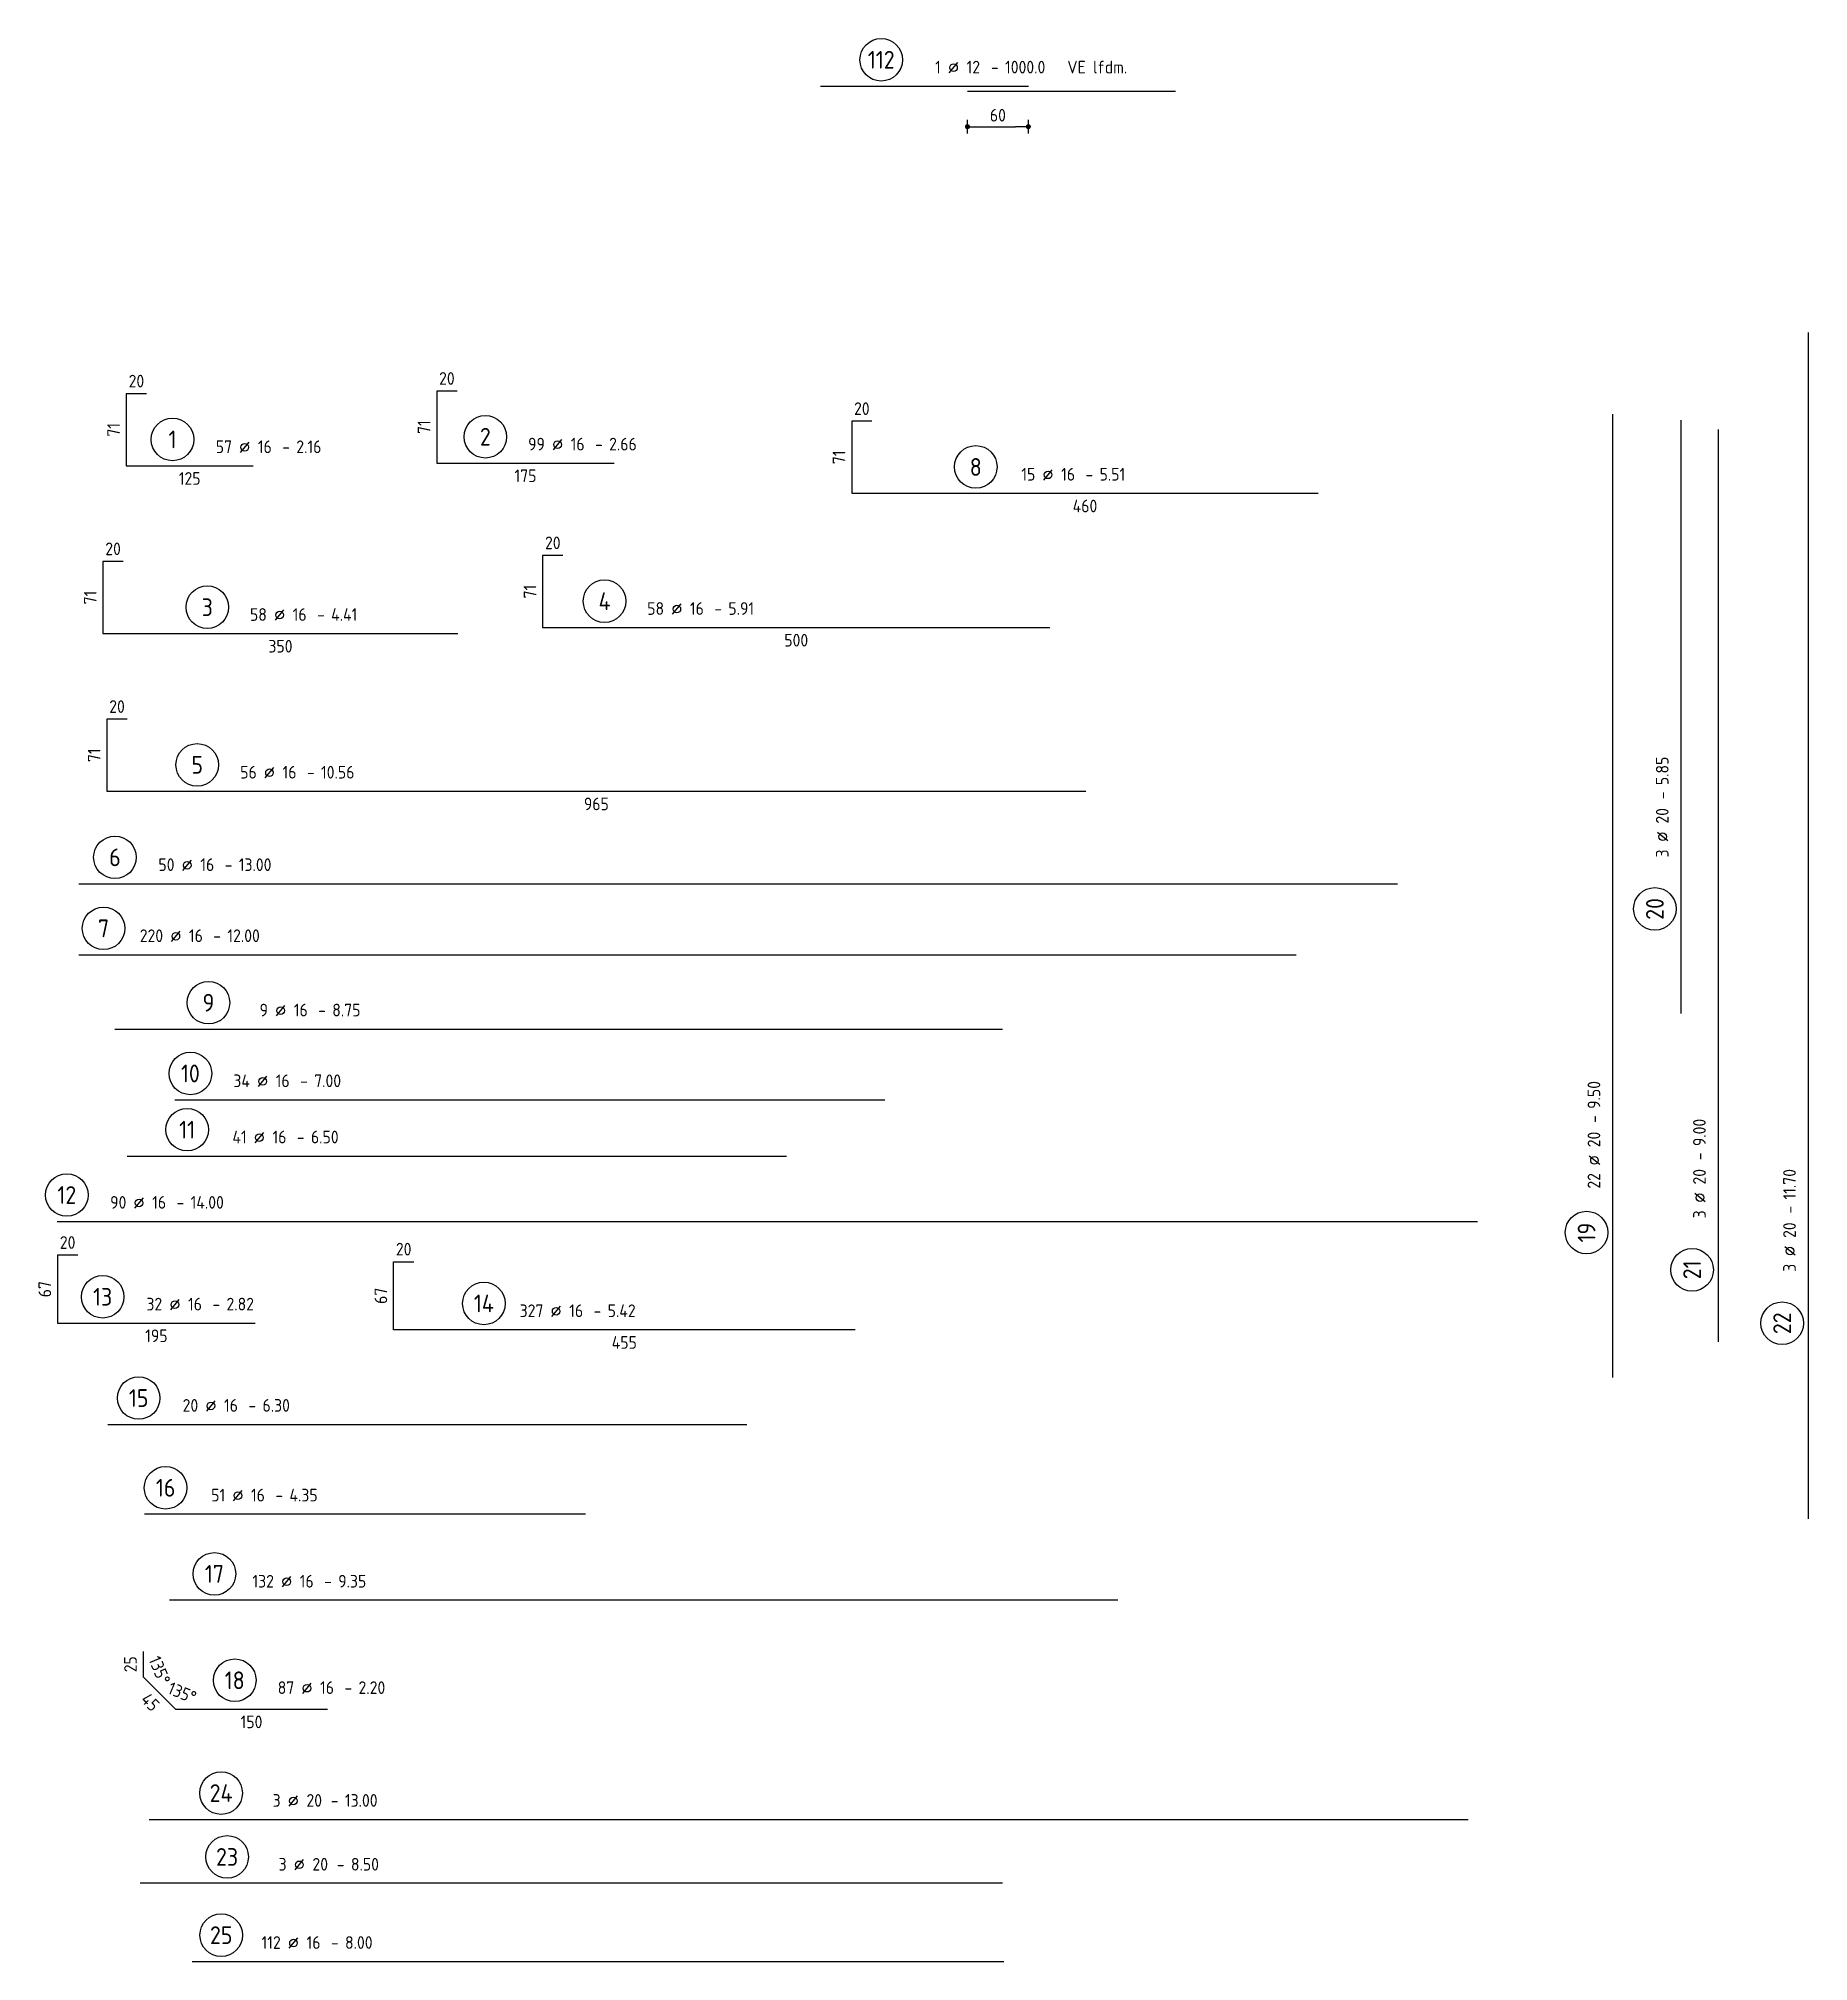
# Model space of a CAD drawing. Extents: x -45 to 98, y -32 to 51.
# Drawn here: x 80.99 to 98.44, y 29.28 to 48.24 of the extents above; entities that cross this region are included whole.
import ezdxf
from ezdxf.enums import TextEntityAlignment as Align

# ---------------------------------------------------------------- set-up
doc = ezdxf.new("R2010")
doc.units = 0
doc.header["$LTSCALE"] = 0.5
doc.linetypes.add('AUSGEZOGEN', pattern=[1000.01, 1000, 0.01])
doc.layers.add('MASSE', color=7, linetype='Continuous')
doc.layers.add('RND', color=7, linetype='Continuous')
doc.styles.add('txt', font='isocp.shx')
doc.dimstyles.new('DOT_I', dxfattribs={"dimscale": 0.5, "dimtxt": 0.25, "dimasz": 0.25, "dimexe": 0.1, "dimexo": 0.3, "dimgap": 0.1, "dimtad": 1, "dimdec": 3, "dimzin": 3, "dimtxsty": 'txt', "dimblk": 'DOT', "dimblk1": 'DOT', "dimblk2": 'DOT', "dimsah": 1, "dimcen": 0.1, "dimse1": 1, "dimse2": 1, "dimazin": 0, "dimtfac": 1, "dimtdec": 4, "dimtix": 1, "dimtmove": 2, "dimatfit": 3, "dimfxl": 0, "dimtvp": 1, "dimtolj": 1, "dimtzin": 0, "dimarcsym": 0})

msp = doc.modelspace()

# ---------------------------------------------------------------- texts
at = {"layer": 'RND', "color": 7, "linetype": 'AUSGEZOGEN', "style": 'txt'}
for s, p in [('20', (85.0153, 44.889)), ('20', (81.9549, 44.8628)), ('20', (89.1057, 44.5913)), ('125', (82.4799, 43.9028)), ('175', (85.7903, 43.929)), ('460', (91.3057, 43.6313)), ('20', (81.7248, 43.2085)), ('20', (86.0593, 43.2676)), ('350', (83.3748, 42.2485)), ('500', (88.4593, 42.3076)), ('20', (81.7638, 41.6531)), ('965', (86.4888, 40.6931)), ('20', (81.2768, 36.3677)), ('20', (84.5894, 36.3022)), ('195', (82.1518, 35.4477)), ('455', (86.7644, 35.3822)), ('150', (83.0893, 31.64))]:
    msp.add_text(s, height=0.125, dxfattribs=at).set_placement(p, align=Align.MIDDLE)
for s, rotation, p in [('71', 90, (81.7299, 44.3828)), ('71', 90, (84.7903, 44.409)), ('71', 90, (88.8807, 44.1113)), ('71', 90, (81.4998, 42.7285)), ('71', 90, (85.8343, 42.7876)), ('71', 90, (81.5388, 41.1731)), ('67', 90, (81.0518, 35.9077)), ('67', 90, (84.3644, 35.8422)), ('25', 90, (81.8961, 32.2082)), ('45', 315, (82.0918, 31.8357))]:
    msp.add_text(s, height=0.125, rotation=rotation, dxfattribs=at).set_placement(p, align=Align.MIDDLE)

# ---------------------------------------------------------------- blocks, each defined once
blk = doc.blocks.new('RND_AUSZ')
at = {"layer": 'RND', "color": 7, "linetype": 'Continuous'}
blk.add_line((1.341, 0.262), (1.509, 0.466), dxfattribs=at)
at = {"layer": 'RND', "color": 1, "linetype": 'Continuous'}
blk.add_circle((0, 0.52), 0.42, dxfattribs=at)
at = {"layer": 'RND', "color": 7, "linetype": 'Continuous'}
blk.add_circle((1.425, 0.364), 0.075, dxfattribs=at)
at = {"layer": 'RND', "color": 7, "linetype": 'Continuous', "style": 'txt'}
blk.add_text('-', height=0.25, dxfattribs=at).set_placement((2.163, 0.25))
for tag, p in [('WIEOFT', (-0.536, 0.25)), ('STK', (1.174, 0.25))]:
    blk.add_attdef(tag, text='', height=0.25, dxfattribs=at).set_placement(p, align=Align.RIGHT)
at = {"layer": 'RND', "color": 1, "linetype": 'Continuous', "style": 'txt'}
blk.add_attdef('POS', text='', height=0.35, dxfattribs=at).set_placement((0, 0.52), align=Align.MIDDLE)
at = {"layer": 'RND', "color": 7, "linetype": 'Continuous', "style": 'txt'}
for tag, p in [('DS', (1.683, 0.25)), ('LANG', (2.441, 0.25)), ('TEXT', (3.669, 0.25))]:
    blk.add_attdef(tag, p, '', height=0.25, dxfattribs=at)
blk = doc.blocks.new('*D23')
at = {"layer": 'Defpoints', "color": 0, "linetype": 'AUSGEZOGEN', "transparency": 16777216}
for p in [(82.021, 32.208), (82.021, 32.083), (82.121, 32.083), (82.18, 31.924)]:
    blk.add_point(p, dxfattribs=at)
at = {"layer": 'RND', "color": 0, "linetype": 'AUSGEZOGEN', "transparency": 16777216, "insert": (82.183, 32.15), "char_height": 0.125, "attachment_point": 5, "rotation": 292.5, "style": 'txt'}
blk.add_mtext('\\A1;135°', dxfattribs=at)
blk = doc.blocks.new('DOT')
at = {"layer": 'MASSE', "color": 7, "linetype": 'Continuous'}
for p, q in [((0, 0), (-1, 0)), ((0, 0.54), (0, -0.54))]:
    blk.add_line(p, q, dxfattribs=at)
at = {"layer": 'MASSE', "color": 7, "linetype": 'Continuous', "const_width": 0.2}
blk.add_lwpolyline([(-0.1, 0, 1), (0.1, 0, 1)], format="xyb", close=True, dxfattribs=at)
blk = doc.blocks.new('*D24')
at = {"layer": 'Defpoints', "color": 0, "linetype": 'AUSGEZOGEN', "transparency": 16777216}
for p in [(82.18, 31.924), (82.339, 31.765), (82.41, 31.836), (83.089, 31.765)]:
    blk.add_point(p, dxfattribs=at)
at = {"layer": 'RND', "color": 0, "linetype": 'AUSGEZOGEN', "transparency": 16777216, "insert": (82.406, 31.927), "char_height": 0.125, "attachment_point": 5, "rotation": 337.5, "style": 'txt'}
blk.add_mtext('\\A1;135°', dxfattribs=at)
blk = doc.blocks.new('*D44')
at = {"layer": 'Defpoints', "color": 0, "linetype": 'AUSGEZOGEN', "transparency": 16777216}
for p in [(90.147, 47.722), (90.747, 47.722), (90.747, 47.372)]:
    blk.add_point(p, dxfattribs=at)
at = {"layer": 'RND', "color": 0, "linetype": 'AUSGEZOGEN', "lineweight": -2, "transparency": 16777216}
blk.add_line((90.272, 47.372), (90.622, 47.372), dxfattribs=at)
at = {"layer": 'RND', "color": 0, "linetype": 'AUSGEZOGEN', "lineweight": -2, "transparency": 16777216, "xscale": 0.125, "yscale": 0.125, "zscale": 0.125, "rotation": 180}
blk.add_blockref('DOT', (90.147, 47.372), dxfattribs=at)
at = {"layer": 'RND', "color": 0, "linetype": 'AUSGEZOGEN', "lineweight": -2, "transparency": 16777216, "xscale": 0.125, "yscale": 0.125, "zscale": 0.125}
blk.add_blockref('DOT', (90.747, 47.372), dxfattribs=at)
at = {"layer": 'RND', "color": 0, "linetype": 'AUSGEZOGEN', "transparency": 16777216, "insert": (90.447, 47.485), "char_height": 0.125, "attachment_point": 5, "style": 'txt'}
blk.add_mtext('\\A1;60', dxfattribs=at)

# ---------------------------------------------------------------- dimensions: what is measured, and where the dimension line sits
at = {"layer": 'RND', "color": 7, "linetype": 'AUSGEZOGEN'}
dim = msp.add_linear_dim(base=(90.7472, 47.372), p1=(90.1472, 47.722), p2=(90.7472, 47.722), dimstyle='DOT_I', override={"dimdec": 0, "dimlfac": 100}, dxfattribs=at)
dim.commit()
dim.dimension.update_dxf_attribs({"geometry": '*D44', "text_midpoint": (90.4472, 47.4845)})
for base, center, p1, p2, picture, middle in [((82.1211, 32.0832), (82.0211, 32.0832), (82.1802, 31.9241), (82.0211, 32.2082), '*D23', (82.1828, 32.1502)), ((82.41, 31.8357), (82.3393, 31.765), (83.0893, 31.765), (82.1802, 31.9241), '*D24', (82.4063, 31.9267))]:
    dim = msp.add_angular_dim_3p(base=base, center=center, p1=p1, p2=p2, dimstyle='DOT_I', override={"dimscale": 0.5, "dimdec": 2, "dimadec": 0}, dxfattribs=at)
    dim.commit()
    dim.dimension.update_dxf_attribs({"geometry": picture, "text_midpoint": middle, "dimtype": 165})

# ---------------------------------------------------------------- linework, layer by layer
at = {"layer": 'RND', "color": 1, "linetype": 'AUSGEZOGEN'}
for points in [[(88.6972, 47.772), (90.7472, 47.772)], [(90.1472, 47.722), (92.1972, 47.722)], [(98.4382, 33.6416), (98.4382, 45.3416)], [(85.1153, 44.764), (84.9153, 44.764), (84.9153, 44.054), (86.6653, 44.054)], [(82.0549, 44.7378), (81.8549, 44.7378), (81.8549, 44.0278), (83.1049, 44.0278)], [(89.2057, 44.4663), (89.0057, 44.4663), (89.0057, 43.7563), (93.6057, 43.7563)], [(96.5103, 35.0354), (96.5103, 44.5354)], [(97.1836, 38.6273), (97.1836, 44.4773)], [(97.55, 35.3869), (97.55, 44.3869)], [(81.8248, 43.0835), (81.6248, 43.0835), (81.6248, 42.3735), (85.1248, 42.3735)], [(86.1593, 43.1426), (85.9593, 43.1426), (85.9593, 42.4326), (90.9593, 42.4326)], [(81.8638, 41.5281), (81.6638, 41.5281), (81.6638, 40.8181), (91.3138, 40.8181)], [(81.3878, 39.9063), (94.3878, 39.9063)], [(81.3878, 39.2057), (93.3878, 39.2057)], [(81.7421, 38.4726), (90.4921, 38.4726)], [(82.3333, 37.7749), (89.3333, 37.7749)], [(81.8625, 37.2205), (88.3625, 37.2205)], [(81.1743, 36.5761), (95.1743, 36.5761)], [(81.3768, 36.2427), (81.1768, 36.2427), (81.1768, 35.5727), (83.1268, 35.5727)], [(89.0394, 35.5072), (84.4894, 35.5072), (84.4894, 36.1772), (84.6894, 36.1772)], [(81.6719, 34.5738), (87.9719, 34.5738)], [(86.383, 33.6889), (82.033, 33.6889)], [(91.63, 32.8396), (82.28, 32.8396)], [(82.0211, 32.3332), (82.0211, 32.0832), (82.3393, 31.765), (83.8393, 31.765)], [(82.0816, 30.6781), (95.0816, 30.6781)], [(90.4914, 30.0484), (81.9914, 30.0484)], [(82.505, 29.2765), (90.505, 29.2765)]]:
    msp.add_lwpolyline(points, dxfattribs=at)

# ---------------------------------------------------------------- block references
at = {"layer": 'RND', "color": 7, "linetype": 'AUSGEZOGEN', "xscale": 0.5, "yscale": 0.5, "zscale": 0.5}
for p, values in [((89.2972, 47.772), {'POS': '112', 'STK': '1', 'DS': '12', 'LANG': '1000.0', 'TEXT': 'VE lfdm.'}), ((85.3944, 44.054), {'POS': '2', 'STK': '99', 'DS': '16', 'LANG': '2.66'}), ((86.5697, 42.4326), {'POS': '4', 'STK': '58', 'DS': '16', 'LANG': '5.91'}), ((82.6538, 42.3735), {'POS': '3', 'STK': '58', 'DS': '16', 'LANG': '4.41'}), ((82.5541, 40.8181), {'POS': '5', 'STK': '56', 'DS': '16', 'LANG': '10.56'}), ((81.7433, 39.9063), {'POS': '6', 'STK': '50', 'DS': '16', 'LANG': '13.00'}), ((81.6311, 39.2057), {'POS': '7', 'STK': '220', 'DS': '16', 'LANG': '12.00'}), ((82.6648, 38.4726), {'POS': '9', 'STK': '9', 'DS': '16', 'LANG': '8.75'}), ((81.9771, 34.5738), {'POS': '15', 'STK': '20', 'DS': '16', 'LANG': '6.30'}), ((82.7235, 32.8396), {'POS': '17', 'STK': '132', 'DS': '16', 'LANG': '9.35'}), ((82.9239, 31.7903), {'POS': '18', 'STK': '87', 'DS': '16', 'LANG': '2.20'}), ((82.8487, 30.0484), {'POS': '23', 'STK': '3', 'DS': '20', 'LANG': '8.50'})]:
    msp.add_blockref('RND_AUSZ', p, dxfattribs=at).add_auto_attribs(values)
at = {"layer": 'RND', "color": 1, "linetype": 'AUSGEZOGEN', "xscale": 0.5, "yscale": 0.5, "zscale": 0.5}
for p, values in [((82.3107, 44.0278), {'POS': '1', 'STK': '57', 'DS': '16', 'LANG': '2.16'}), ((90.229, 43.7563), {'POS': '8', 'STK': '15', 'DS': '16', 'LANG': '5.51'}), ((82.4867, 37.7749), {'POS': '10', 'STK': '34', 'DS': '16', 'LANG': '7.00'}), ((82.4548, 37.2205), {'POS': '11', 'STK': '41', 'DS': '16', 'LANG': '6.50'}), ((81.2688, 36.5761), {'POS': '12', 'STK': '90', 'DS': '16', 'LANG': '14.00'}), ((81.6222, 35.5727), {'POS': '13', 'STK': '32', 'DS': '16', 'LANG': '2.82'}), ((85.38, 35.5072), {'POS': '14', 'STK': '327', 'DS': '16', 'LANG': '5.42'}), ((82.2427, 33.6889), {'POS': '16', 'STK': '51', 'DS': '16', 'LANG': '4.35'}), ((82.7907, 29.2765), {'POS': '25', 'STK': '112', 'DS': '16', 'LANG': '8.00'})]:
    msp.add_blockref('RND_AUSZ', p, dxfattribs=at).add_auto_attribs(values)
at = {"layer": 'RND', "color": 1, "linetype": 'AUSGEZOGEN', "xscale": 0.5, "yscale": 0.5, "zscale": 0.5, "rotation": 90}
for p, values in [((97.1836, 39.6573), {'POS': '20', 'STK': '3', 'DS': '20', 'LANG': '5.85'}), ((97.55, 36.0979), {'POS': '21', 'STK': '3', 'DS': '20', 'LANG': '9.00'})]:
    msp.add_blockref('RND_AUSZ', p, dxfattribs=at).add_auto_attribs(values)
at = {"layer": 'RND', "color": 7, "linetype": 'AUSGEZOGEN', "xscale": 0.5, "yscale": 0.5, "zscale": 0.5, "rotation": 90}
msp.add_blockref('RND_AUSZ', (96.5103, 36.4654), dxfattribs=at).add_auto_attribs({'POS': '19', 'STK': '22', 'DS': '20', 'LANG': '9.50'})
at = {"layer": 'RND', "color": 102, "linetype": 'AUSGEZOGEN', "xscale": 0.5, "yscale": 0.5, "zscale": 0.5, "rotation": 90}
msp.add_blockref('RND_AUSZ', (98.4382, 35.5711), dxfattribs=at).add_auto_attribs({'POS': '22', 'STK': '3', 'DS': '20', 'LANG': '11.70'})
at = {"layer": 'RND', "color": 102, "linetype": 'AUSGEZOGEN', "xscale": 0.5, "yscale": 0.5, "zscale": 0.5}
msp.add_blockref('RND_AUSZ', (82.7895, 30.6781), dxfattribs=at).add_auto_attribs({'POS': '24', 'STK': '3', 'DS': '20', 'LANG': '13.00'})

msp.set_redraw_order([(e.dxf.handle, doc.entitydb.next_handle()) for e in msp.query("TEXT MTEXT ATTDEF DIMENSION ARC_DIMENSION")])  # texts and dimensions are drawn at this point

doc.saveas('drawing.dxf')
